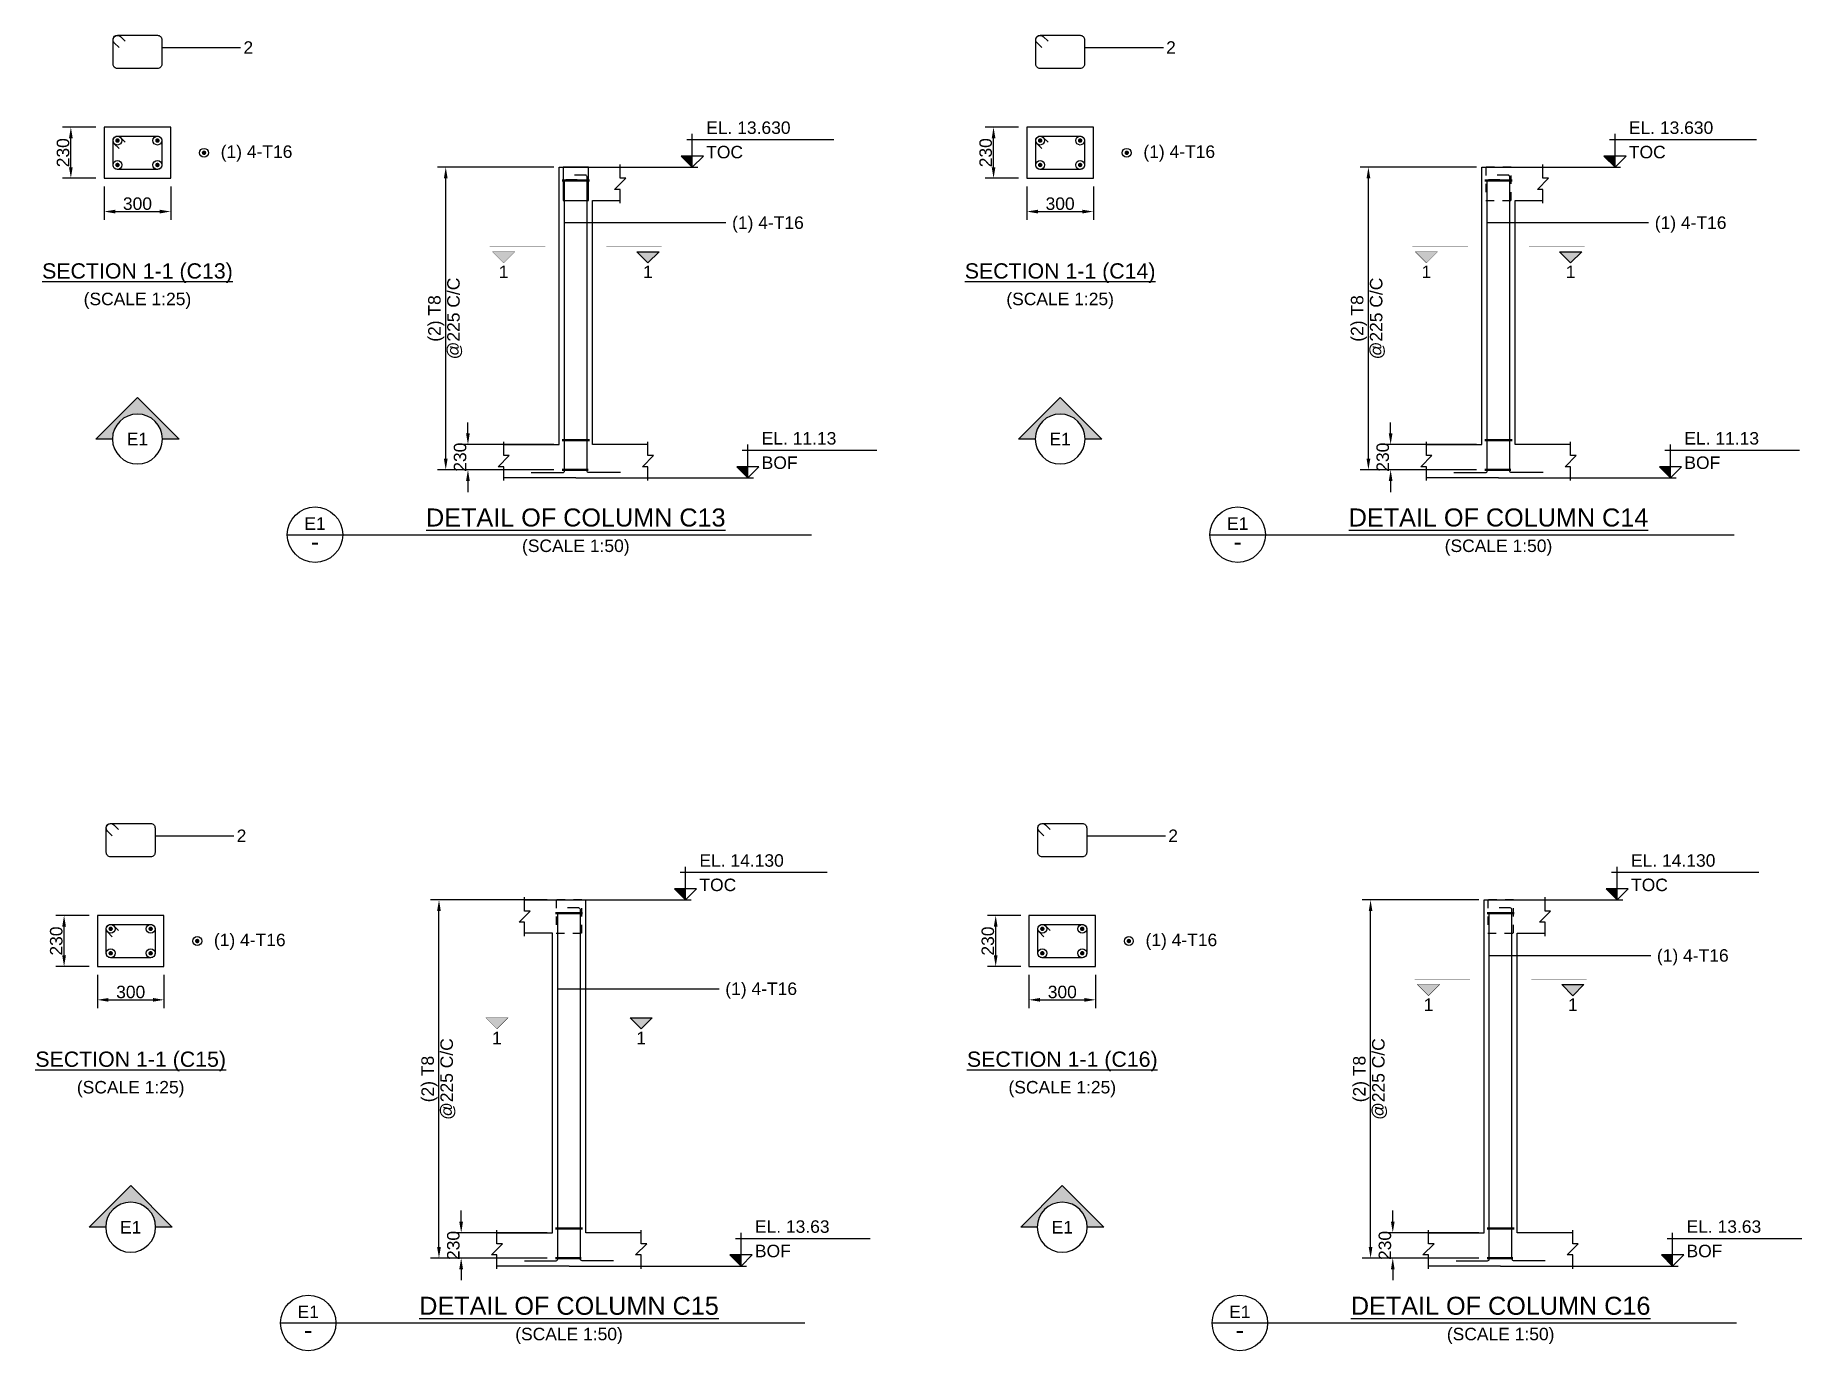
# Model space of a CAD drawing. Header units: inches. Extents: x -816171 to 9366335, y -450961 to 689132.
# Drawn here: x -250708 to -218875, y 100088 to 123801 of the extents above; entities that cross this region are included whole.
import ezdxf
from ezdxf.enums import TextEntityAlignment as Align

# ---------------------------------------------------------------- set-up
doc = ezdxf.new("R2010")
doc.units = ezdxf.units.IN
doc.header["$MEASUREMENT"] = 0
doc.linetypes.add('SCHidden', pattern=[1000, 500, -500])
for name, color, linetype in [('colSectionMarkLayer', 5, 'Continuous'), ('Concrete Line', 2, 'Continuous'), ('Dim', 31, 'Continuous'), ('Hatch', 25, 'Continuous'), ('Labels', 4, 'Continuous'), ('Link', 225, 'Continuous'), ('Reinforcement', 130, 'Continuous'), ('Text', 31, 'Continuous'), ('Text_Scale', 31, 'Continuous')]:
    doc.layers.add(name, color=color, linetype=linetype)
doc.styles.add('SC-BBS1', font='SansSerif')
doc.styles.add('SC-COL2', font='SansSerif')
doc.styles.get("Standard").update_dxf_attribs({"font": 'txt.shx'})
doc.dimstyles.new('ColumnSch', dxfattribs={"dimtxt": 225, "dimasz": 200, "dimexe": 150, "dimexo": 150, "dimgap": 25, "dimtad": 1, "dimtoh": 1, "dimdec": 4, "dimzin": 0, "dimdsep": 46, "dimtxsty": 'SC-COL2', "dimcen": 0.09, "dimclrd": 8, "dimclre": 8, "dimclrt": 31, "dimadec": 0, "dimazin": 0, "dimtfac": 1, "dimtdec": 0, "dimtix": 1, "dimtofl": 0, "dimtmove": 0, "dimatfit": 3, "dimfxl": 1, "dimtolj": 1, "dimtzin": 0, "dimarcsym": 0})
doc.dimstyles.get("Standard").update_dxf_attribs({"dimtxt": 0.18, "dimasz": 0.18, "dimexe": 0.18, "dimexo": 0.0625, "dimgap": 0.09, "dimtad": 0, "dimtih": 1, "dimtoh": 1, "dimdec": 4, "dimzin": 0, "dimdsep": 46, "dimtxsty": 'Standard', "dimcen": 0.09, "dimadec": 0, "dimazin": 0, "dimtfac": 1, "dimtdec": 4, "dimtofl": 0, "dimtmove": 0, "dimatfit": 3, "dimfxl": 1, "dimtolj": 1, "dimtzin": 0, "dimarcsym": 0})

msp = doc.modelspace()

# ---------------------------------------------------------------- texts
at = {"layer": 'colSectionMarkLayer', "style": 'SC-BBS1'}
for p in [(-242267.25633, 119648.55004), (-239667.25633, 119648.55004), (-225638.6692, 119648.55004), (-223038.6692, 119648.55004), (-225599.92089, 106438.12817), (-222999.92089, 106438.12817), (-242389.37947, 105838.12817), (-239789.37947, 105838.12817)]:
    msp.add_text('1', height=225, dxfattribs=at).set_placement(p, align=Align.TOP_CENTER)
at = {"layer": 'Labels', "style": 'SC-BBS1'}
for s, height, p in [('%%uSECTION 1-1 (C13)', 275, (-248867.25633, 119333.55004)), ('%%uSECTION 1-1 (C14)', 275, (-232238.6692, 119333.55004)), ('%%uDETAIL OF COLUMN C13', 325, (-240967.25633, 114848.55004)), ('%%uDETAIL OF COLUMN C14', 325, (-224338.6692, 114848.55004)), ('E1', 225, (-245667.25633, 114818.55004)), ('E1', 225, (-229038.6692, 114818.55004)), ('%%uSECTION 1-1 (C15)', 275, (-248989.37947, 105123.12817)), ('%%uSECTION 1-1 (C16)', 275, (-232199.92089, 105123.12817)), ('%%uDETAIL OF COLUMN C15', 325, (-241089.37947, 100638.12817)), ('%%uDETAIL OF COLUMN C16', 325, (-224299.92089, 100638.12817)), ('E1', 225, (-245789.37947, 100608.12817)), ('E1', 225, (-228999.92089, 100608.12817))]:
    msp.add_text(s, height=height, dxfattribs=at).set_placement(p, align=Align.BOTTOM_CENTER)
for s, height, p in [('E1', 225, (-248867.25633, 116523.55004)), ('E1', 225, (-232238.6692, 116523.55004)), ('-', 325, (-245667.25633, 114673.55004)), ('-', 325, (-229038.6692, 114673.55004)), ('E1', 225, (-248989.37947, 102313.12817)), ('E1', 225, (-232199.92089, 102313.12817)), ('-', 325, (-245789.37947, 100463.12817)), ('-', 325, (-228999.92089, 100463.12817))]:
    msp.add_text(s, height=height, dxfattribs=at).set_placement(p, align=Align.MIDDLE_CENTER)
at = {"layer": 'Text', "style": 'SC-BBS1'}
for s, p in [('2', (-246957.25633, 123580.99173)), ('2', (-230328.6692, 123580.99173)), ('(1) 4-T16', (-247367.25633, 121703.55004)), ('(1) 4-T16', (-230738.6692, 121703.55004)), ('2', (-247079.37947, 109370.56985)), ('2', (-230289.92089, 109370.56985)), ('(1) 4-T16', (-247489.37947, 107493.12817)), ('(1) 4-T16', (-230699.92089, 107493.12817))]:
    msp.add_text(s, height=225, dxfattribs=at).set_placement(p, align=Align.MIDDLE_LEFT)
for s, p in [('EL. 13.630', (-238617.25633, 122023.55004)), ('EL. 13.630', (-221988.6692, 122023.55004)), ('TOC', (-238617.25633, 121583.55004)), ('TOC', (-221988.6692, 121583.55004)), ('EL. 11.13', (-237617.25633, 116423.55004)), ('EL. 11.13', (-220988.6692, 116423.55004)), ('BOF', (-237617.25633, 115983.55004)), ('BOF', (-220988.6692, 115983.55004)), ('EL. 14.130', (-238739.37947, 108813.12817)), ('EL. 14.130', (-221949.92089, 108813.12817)), ('TOC', (-238739.37947, 108373.12817)), ('TOC', (-221949.92089, 108373.12817)), ('EL. 13.63', (-237739.37947, 102213.12817)), ('EL. 13.63', (-220949.92089, 102213.12817)), ('BOF', (-237739.37947, 101773.12817)), ('BOF', (-220949.92089, 101773.12817))]:
    msp.add_text(s, height=225, dxfattribs=at).set_placement(p)
for p in [(-248867.25633, 118868.55004), (-232238.6692, 118868.55004), (-248989.37947, 104658.12817), (-232199.92089, 104658.12817)]:
    msp.add_text('(SCALE 1:25)', height=225, dxfattribs=at).set_placement(p, align=Align.BOTTOM_CENTER)
at = {"layer": 'Text', "char_height": 225, "attachment_point": 1, "style": 'SC-BBS1'}
for insert in [(-238150.75633, 120536.05004), (-221522.1692, 120536.05004), (-221483.42089, 107325.62817), (-238272.87947, 106725.62817)]:
    msp.add_mtext('(1) 4-T16', dxfattribs=dict(at, insert=insert))
at = {"layer": 'Text_Scale', "style": 'SC-BBS1'}
for p in [(-240967.25633, 114418.55004), (-224338.6692, 114418.55004), (-241089.37947, 100208.12817), (-224299.92089, 100208.12817)]:
    msp.add_text('(SCALE 1:50)', height=225, dxfattribs=at).set_placement(p, align=Align.BOTTOM_CENTER)

# ---------------------------------------------------------------- blocks, each defined once
blk = doc.blocks.new('*D434')
at = {"layer": 'DEFPOINTS', "color": 0, "transparency": 16777216}
for p in [(-243433, 108213), (-241333, 108213), (-241333, 101757)]:
    blk.add_point(p, dxfattribs=at)
at = {"layer": 'Dim', "color": 8, "lineweight": -2, "transparency": 16777216}
for p, q in [((-241483, 108213), (-243583, 108213)), ((-243433, 101957), (-243433, 108013)), ((-241483, 101757), (-243583, 101757))]:
    blk.add_line(p, q, dxfattribs=at)
at = {"layer": 'Dim', "color": 8, "transparency": 16777216}
for points in [[(-243467, 108013), (-243400, 108013), (-243433, 108213)], [(-243467, 101957), (-243400, 101957), (-243433, 101757)]]:
    blk.add_solid(points, dxfattribs=at)
at = {"layer": 'Dim', "color": 31, "lineweight": 50, "transparency": 16777216, "char_height": 225, "attachment_point": 5, "rotation": 90, "style": 'SC-COL2'}
for s, insert in [('\\A1;@225 C/C', (-243272, 104985)), ('\\A1;(2) T8', (-243604, 104985))]:
    blk.add_mtext(s, dxfattribs=dict(at, insert=insert))
blk = doc.blocks.new('*D435')
at = {"layer": 'DEFPOINTS', "color": 0, "transparency": 16777216}
for p in [(-243033, 102213), (-241333, 102213), (-241333, 101757)]:
    blk.add_point(p, dxfattribs=at)
at = {"layer": 'Dim', "color": 8, "lineweight": -2, "transparency": 16777216}
for p, q in [((-243033, 102413), (-243033, 102613)), ((-241483, 102213), (-243183, 102213)), ((-241483, 101757), (-243183, 101757)), ((-243033, 101557), (-243033, 101357))]:
    blk.add_line(p, q, dxfattribs=at)
at = {"layer": 'Dim', "color": 8, "transparency": 16777216}
for points in [[(-243067, 102413), (-243000, 102413), (-243033, 102213)], [(-243067, 101557), (-243000, 101557), (-243033, 101757)]]:
    blk.add_solid(points, dxfattribs=at)
at = {"layer": 'Dim', "color": 31, "lineweight": 50, "transparency": 16777216, "insert": (-243174, 101985), "char_height": 225, "attachment_point": 5, "rotation": 90, "style": 'SC-COL2'}
blk.add_mtext('\\A1;230', dxfattribs=at)
blk = doc.blocks.new('*D436')
at = {"layer": 'DEFPOINTS', "color": 0, "transparency": 16777216}
for p in [(-249589, 107013), (-248389, 107013), (-248389, 106413)]:
    blk.add_point(p, dxfattribs=at)
at = {"layer": 'Dim', "color": 8, "lineweight": -2, "transparency": 16777216}
for p, q in [((-249589, 106863), (-249589, 106263)), ((-248389, 106863), (-248389, 106263)), ((-249389, 106413), (-248589, 106413))]:
    blk.add_line(p, q, dxfattribs=at)
at = {"layer": 'Dim', "color": 8, "transparency": 16777216}
for points in [[(-249389, 106446), (-249389, 106380), (-249589, 106413)], [(-248589, 106446), (-248589, 106380), (-248389, 106413)]]:
    blk.add_solid(points, dxfattribs=at)
at = {"layer": 'Dim', "color": 31, "transparency": 16777216, "insert": (-248989, 106554), "char_height": 225, "attachment_point": 5, "style": 'SC-COL2'}
blk.add_mtext('\\A1;300', dxfattribs=at)
blk = doc.blocks.new('*D437')
at = {"layer": 'DEFPOINTS', "color": 0, "transparency": 16777216}
for p in [(-250189, 107933), (-249589, 107933), (-249589, 107013)]:
    blk.add_point(p, dxfattribs=at)
at = {"layer": 'Dim', "color": 8, "lineweight": -2, "transparency": 16777216}
for p, q in [((-249739, 107933), (-250339, 107933)), ((-250189, 107213), (-250189, 107733)), ((-249739, 107013), (-250339, 107013))]:
    blk.add_line(p, q, dxfattribs=at)
at = {"layer": 'Dim', "color": 8, "transparency": 16777216}
for points in [[(-250223, 107733), (-250156, 107733), (-250189, 107933)], [(-250223, 107213), (-250156, 107213), (-250189, 107013)]]:
    blk.add_solid(points, dxfattribs=at)
at = {"layer": 'Dim', "color": 31, "transparency": 16777216, "insert": (-250330, 107473), "char_height": 225, "attachment_point": 5, "rotation": 90, "style": 'SC-COL2'}
blk.add_mtext('\\A1;230', dxfattribs=at)
blk = doc.blocks.new('*D438')
at = {"layer": 'DEFPOINTS', "color": 0, "transparency": 16777216}
for p in [(-226644, 108213), (-224544, 108213), (-224544, 101757)]:
    blk.add_point(p, dxfattribs=at)
at = {"layer": 'Dim', "color": 8, "lineweight": -2, "transparency": 16777216}
for p, q in [((-224694, 108213), (-226794, 108213)), ((-226644, 101957), (-226644, 108013)), ((-224694, 101757), (-226794, 101757))]:
    blk.add_line(p, q, dxfattribs=at)
at = {"layer": 'Dim', "color": 8, "transparency": 16777216}
for points in [[(-226677, 108013), (-226611, 108013), (-226644, 108213)], [(-226677, 101957), (-226611, 101957), (-226644, 101757)]]:
    blk.add_solid(points, dxfattribs=at)
at = {"layer": 'Dim', "color": 31, "lineweight": 50, "transparency": 16777216, "char_height": 225, "attachment_point": 5, "rotation": 90, "style": 'SC-COL2'}
for s, insert in [('\\A1;@225 C/C', (-226482, 104985)), ('\\A1;(2) T8', (-226814, 104985))]:
    blk.add_mtext(s, dxfattribs=dict(at, insert=insert))
blk = doc.blocks.new('*D439')
at = {"layer": 'DEFPOINTS', "color": 0, "transparency": 16777216}
for p in [(-226244, 102213), (-224544, 102213), (-224544, 101757)]:
    blk.add_point(p, dxfattribs=at)
at = {"layer": 'Dim', "color": 8, "lineweight": -2, "transparency": 16777216}
for p, q in [((-226244, 102413), (-226244, 102613)), ((-224694, 102213), (-226394, 102213)), ((-224694, 101757), (-226394, 101757)), ((-226244, 101557), (-226244, 101357))]:
    blk.add_line(p, q, dxfattribs=at)
at = {"layer": 'Dim', "color": 8, "transparency": 16777216}
for points in [[(-226277, 102413), (-226211, 102413), (-226244, 102213)], [(-226277, 101557), (-226211, 101557), (-226244, 101757)]]:
    blk.add_solid(points, dxfattribs=at)
at = {"layer": 'Dim', "color": 31, "lineweight": 50, "transparency": 16777216, "insert": (-226385, 101985), "char_height": 225, "attachment_point": 5, "rotation": 90, "style": 'SC-COL2'}
blk.add_mtext('\\A1;230', dxfattribs=at)
blk = doc.blocks.new('*D440')
at = {"layer": 'DEFPOINTS', "color": 0, "transparency": 16777216}
for p in [(-232800, 107013), (-231600, 107013), (-231600, 106413)]:
    blk.add_point(p, dxfattribs=at)
at = {"layer": 'Dim', "color": 8, "lineweight": -2, "transparency": 16777216}
for p, q in [((-232800, 106863), (-232800, 106263)), ((-231600, 106863), (-231600, 106263)), ((-232600, 106413), (-231800, 106413))]:
    blk.add_line(p, q, dxfattribs=at)
at = {"layer": 'Dim', "color": 8, "transparency": 16777216}
for points in [[(-232600, 106446), (-232600, 106380), (-232800, 106413)], [(-231800, 106446), (-231800, 106380), (-231600, 106413)]]:
    blk.add_solid(points, dxfattribs=at)
at = {"layer": 'Dim', "color": 31, "transparency": 16777216, "insert": (-232200, 106554), "char_height": 225, "attachment_point": 5, "style": 'SC-COL2'}
blk.add_mtext('\\A1;300', dxfattribs=at)
blk = doc.blocks.new('*D441')
at = {"layer": 'DEFPOINTS', "color": 0, "transparency": 16777216}
for p in [(-233400, 107933), (-232800, 107933), (-232800, 107013)]:
    blk.add_point(p, dxfattribs=at)
at = {"layer": 'Dim', "color": 8, "lineweight": -2, "transparency": 16777216}
for p, q in [((-232950, 107933), (-233550, 107933)), ((-233400, 107213), (-233400, 107733)), ((-232950, 107013), (-233550, 107013))]:
    blk.add_line(p, q, dxfattribs=at)
at = {"layer": 'Dim', "color": 8, "transparency": 16777216}
for points in [[(-233433, 107733), (-233367, 107733), (-233400, 107933)], [(-233433, 107213), (-233367, 107213), (-233400, 107013)]]:
    blk.add_solid(points, dxfattribs=at)
at = {"layer": 'Dim', "color": 31, "transparency": 16777216, "insert": (-233541, 107473), "char_height": 225, "attachment_point": 5, "rotation": 90, "style": 'SC-COL2'}
blk.add_mtext('\\A1;230', dxfattribs=at)
blk = doc.blocks.new('*D426')
at = {"layer": 'DEFPOINTS', "color": 0, "transparency": 16777216}
for p in [(-243311, 121424), (-241211, 121424), (-241211, 115968)]:
    blk.add_point(p, dxfattribs=at)
at = {"layer": 'Dim', "color": 8, "lineweight": -2, "transparency": 16777216}
for p, q in [((-241361, 121424), (-243461, 121424)), ((-243311, 116168), (-243311, 121224)), ((-241361, 115968), (-243461, 115968))]:
    blk.add_line(p, q, dxfattribs=at)
at = {"layer": 'Dim', "color": 8, "transparency": 16777216}
for points in [[(-243345, 121224), (-243278, 121224), (-243311, 121424)], [(-243345, 116168), (-243278, 116168), (-243311, 115968)]]:
    blk.add_solid(points, dxfattribs=at)
at = {"layer": 'Dim', "color": 31, "lineweight": 50, "transparency": 16777216, "char_height": 225, "attachment_point": 5, "rotation": 90, "style": 'SC-COL2'}
for s, insert in [('\\A1;@225 C/C', (-243150, 118696)), ('\\A1;(2) T8', (-243482, 118696))]:
    blk.add_mtext(s, dxfattribs=dict(at, insert=insert))
blk = doc.blocks.new('*D427')
at = {"layer": 'DEFPOINTS', "color": 0, "transparency": 16777216}
for p in [(-242911, 116424), (-241211, 116424), (-241211, 115968)]:
    blk.add_point(p, dxfattribs=at)
at = {"layer": 'Dim', "color": 8, "lineweight": -2, "transparency": 16777216}
for p, q in [((-242911, 116624), (-242911, 116824)), ((-241361, 116424), (-243061, 116424)), ((-241361, 115968), (-243061, 115968)), ((-242911, 115768), (-242911, 115568))]:
    blk.add_line(p, q, dxfattribs=at)
at = {"layer": 'Dim', "color": 8, "transparency": 16777216}
for points in [[(-242945, 116624), (-242878, 116624), (-242911, 116424)], [(-242945, 115768), (-242878, 115768), (-242911, 115968)]]:
    blk.add_solid(points, dxfattribs=at)
at = {"layer": 'Dim', "color": 31, "lineweight": 50, "transparency": 16777216, "insert": (-243052, 116196), "char_height": 225, "attachment_point": 5, "rotation": 90, "style": 'SC-COL2'}
blk.add_mtext('\\A1;230', dxfattribs=at)
blk = doc.blocks.new('*D428')
at = {"layer": 'DEFPOINTS', "color": 0, "transparency": 16777216}
for p in [(-249467, 121224), (-248267, 121224), (-248267, 120624)]:
    blk.add_point(p, dxfattribs=at)
at = {"layer": 'Dim', "color": 8, "lineweight": -2, "transparency": 16777216}
for p, q in [((-249467, 121074), (-249467, 120474)), ((-248267, 121074), (-248267, 120474)), ((-249267, 120624), (-248467, 120624))]:
    blk.add_line(p, q, dxfattribs=at)
at = {"layer": 'Dim', "color": 8, "transparency": 16777216}
for points in [[(-249267, 120657), (-249267, 120590), (-249467, 120624)], [(-248467, 120657), (-248467, 120590), (-248267, 120624)]]:
    blk.add_solid(points, dxfattribs=at)
at = {"layer": 'Dim', "color": 31, "transparency": 16777216, "insert": (-248867, 120765), "char_height": 225, "attachment_point": 5, "style": 'SC-COL2'}
blk.add_mtext('\\A1;300', dxfattribs=at)
blk = doc.blocks.new('*D429')
at = {"layer": 'DEFPOINTS', "color": 0, "transparency": 16777216}
for p in [(-250067, 122144), (-249467, 122144), (-249467, 121224)]:
    blk.add_point(p, dxfattribs=at)
at = {"layer": 'Dim', "color": 8, "lineweight": -2, "transparency": 16777216}
for p, q in [((-249617, 122144), (-250217, 122144)), ((-250067, 121424), (-250067, 121944)), ((-249617, 121224), (-250217, 121224))]:
    blk.add_line(p, q, dxfattribs=at)
at = {"layer": 'Dim', "color": 8, "transparency": 16777216}
for points in [[(-250101, 121944), (-250034, 121944), (-250067, 122144)], [(-250101, 121424), (-250034, 121424), (-250067, 121224)]]:
    blk.add_solid(points, dxfattribs=at)
at = {"layer": 'Dim', "color": 31, "transparency": 16777216, "insert": (-250208, 121684), "char_height": 225, "attachment_point": 5, "rotation": 90, "style": 'SC-COL2'}
blk.add_mtext('\\A1;230', dxfattribs=at)
blk = doc.blocks.new('*D430')
at = {"layer": 'DEFPOINTS', "color": 0, "transparency": 16777216}
for p in [(-226683, 121424), (-224583, 121424), (-224583, 115968)]:
    blk.add_point(p, dxfattribs=at)
at = {"layer": 'Dim', "color": 8, "lineweight": -2, "transparency": 16777216}
for p, q in [((-224733, 121424), (-226833, 121424)), ((-226683, 116168), (-226683, 121224)), ((-224733, 115968), (-226833, 115968))]:
    blk.add_line(p, q, dxfattribs=at)
at = {"layer": 'Dim', "color": 8, "transparency": 16777216}
for points in [[(-226716, 121224), (-226649, 121224), (-226683, 121424)], [(-226716, 116168), (-226649, 116168), (-226683, 115968)]]:
    blk.add_solid(points, dxfattribs=at)
at = {"layer": 'Dim', "color": 31, "lineweight": 50, "transparency": 16777216, "char_height": 225, "attachment_point": 5, "rotation": 90, "style": 'SC-COL2'}
for s, insert in [('\\A1;@225 C/C', (-226521, 118696)), ('\\A1;(2) T8', (-226853, 118696))]:
    blk.add_mtext(s, dxfattribs=dict(at, insert=insert))
blk = doc.blocks.new('*D431')
at = {"layer": 'DEFPOINTS', "color": 0, "transparency": 16777216}
for p in [(-226283, 116424), (-224583, 116424), (-224583, 115968)]:
    blk.add_point(p, dxfattribs=at)
at = {"layer": 'Dim', "color": 8, "lineweight": -2, "transparency": 16777216}
for p, q in [((-226283, 116624), (-226283, 116824)), ((-224733, 116424), (-226433, 116424)), ((-224733, 115968), (-226433, 115968)), ((-226283, 115768), (-226283, 115568))]:
    blk.add_line(p, q, dxfattribs=at)
at = {"layer": 'Dim', "color": 8, "transparency": 16777216}
for points in [[(-226316, 116624), (-226249, 116624), (-226283, 116424)], [(-226316, 115768), (-226249, 115768), (-226283, 115968)]]:
    blk.add_solid(points, dxfattribs=at)
at = {"layer": 'Dim', "color": 31, "lineweight": 50, "transparency": 16777216, "insert": (-226424, 116196), "char_height": 225, "attachment_point": 5, "rotation": 90, "style": 'SC-COL2'}
blk.add_mtext('\\A1;230', dxfattribs=at)
blk = doc.blocks.new('*D432')
at = {"layer": 'DEFPOINTS', "color": 0, "transparency": 16777216}
for p in [(-232839, 121224), (-231639, 121224), (-231639, 120624)]:
    blk.add_point(p, dxfattribs=at)
at = {"layer": 'Dim', "color": 8, "lineweight": -2, "transparency": 16777216}
for p, q in [((-232839, 121074), (-232839, 120474)), ((-231639, 121074), (-231639, 120474)), ((-232639, 120624), (-231839, 120624))]:
    blk.add_line(p, q, dxfattribs=at)
at = {"layer": 'Dim', "color": 8, "transparency": 16777216}
for points in [[(-232639, 120657), (-232639, 120590), (-232839, 120624)], [(-231839, 120657), (-231839, 120590), (-231639, 120624)]]:
    blk.add_solid(points, dxfattribs=at)
at = {"layer": 'Dim', "color": 31, "transparency": 16777216, "insert": (-232239, 120765), "char_height": 225, "attachment_point": 5, "style": 'SC-COL2'}
blk.add_mtext('\\A1;300', dxfattribs=at)
blk = doc.blocks.new('*D433')
at = {"layer": 'DEFPOINTS', "color": 0, "transparency": 16777216}
for p in [(-233439, 122144), (-232839, 122144), (-232839, 121224)]:
    blk.add_point(p, dxfattribs=at)
at = {"layer": 'Dim', "color": 8, "lineweight": -2, "transparency": 16777216}
for p, q in [((-232989, 122144), (-233589, 122144)), ((-233439, 121424), (-233439, 121944)), ((-232989, 121224), (-233589, 121224))]:
    blk.add_line(p, q, dxfattribs=at)
at = {"layer": 'Dim', "color": 8, "transparency": 16777216}
for points in [[(-233472, 121944), (-233405, 121944), (-233439, 122144)], [(-233472, 121424), (-233405, 121424), (-233439, 121224)]]:
    blk.add_solid(points, dxfattribs=at)
at = {"layer": 'Dim', "color": 31, "transparency": 16777216, "insert": (-233580, 121684), "char_height": 225, "attachment_point": 5, "rotation": 90, "style": 'SC-COL2'}
blk.add_mtext('\\A1;230', dxfattribs=at)

# ---------------------------------------------------------------- dimensions: what is measured, and where the dimension line sits
at = {"layer": 'Dim'}
for p1, p2, distance, text, picture, middle in [((-249467.25633, 121223.55004), (-249467.25633, 122143.55004), 600, '230', '*D429', (-250208.30571, 121683.55004)), ((-232838.6692, 121223.55004), (-232838.6692, 122143.55004), 600, '230', '*D433', (-233579.71858, 121683.55004)), ((-249467.25633, 121223.55004), (-248267.25633, 121223.55004), -600, '300', '*D428', (-248867.25633, 120764.59943)), ((-232838.6692, 121223.55004), (-231638.6692, 121223.55004), -600, '300', '*D432', (-232238.6692, 120764.59943)), ((-249589.37947, 107013.12817), (-249589.37947, 107933.12817), 600, '230', '*D437', (-250330.42885, 107473.12817)), ((-232799.92089, 107013.12817), (-232799.92089, 107933.12817), 600, '230', '*D441', (-233540.97027, 107473.12817)), ((-249589.37947, 107013.12817), (-248389.37947, 107013.12817), -600, '300', '*D436', (-248989.37947, 106554.17755)), ((-232799.92089, 107013.12817), (-231599.92089, 107013.12817), -600, '300', '*D440', (-232199.92089, 106554.17755))]:
    dim = msp.add_aligned_dim(p1=p1, p2=p2, distance=distance, text=text, dimstyle='ColumnSch', override={"dimtofl": 1}, dxfattribs=at)
    dim.commit()
    dim.dimension.update_dxf_attribs({"geometry": picture, "text_midpoint": middle})
at = {"layer": 'Dim', "lineweight": 50}
for p1, p2, distance, text, picture, middle in [((-241211.25633, 115967.55004), (-241211.25633, 121423.55004), 2100, '(2) T8\\X@225 C/C', '*D426', (-243311.25633, 118695.55004)), ((-224582.6692, 115967.55004), (-224582.6692, 121423.55004), 2100, '(2) T8\\X@225 C/C', '*D430', (-226682.6692, 118695.55004)), ((-241211.25633, 115967.55004), (-241211.25633, 116423.55004), 1700, '230', '*D427', (-243052.30571, 116195.55004)), ((-224582.6692, 115967.55004), (-224582.6692, 116423.55004), 1700, '230', '*D431', (-226423.71858, 116195.55004)), ((-241333.37947, 101757.12817), (-241333.37947, 108213.12817), 2100, '(2) T8\\X@225 C/C', '*D434', (-243433.37947, 104985.12817)), ((-224543.92089, 101757.12817), (-224543.92089, 108213.12817), 2100, '(2) T8\\X@225 C/C', '*D438', (-226643.92089, 104985.12817)), ((-241333.37947, 101757.12817), (-241333.37947, 102213.12817), 1700, '230', '*D435', (-243174.42885, 101985.12817)), ((-224543.92089, 101757.12817), (-224543.92089, 102213.12817), 1700, '230', '*D439', (-226384.97027, 101985.12817))]:
    dim = msp.add_aligned_dim(p1=p1, p2=p2, distance=distance, text=text, dimstyle='ColumnSch', dxfattribs=at)
    dim.commit()
    dim.dimension.update_dxf_attribs({"geometry": picture, "text_midpoint": middle})

# ---------------------------------------------------------------- hatches: boundary and pattern name
at = {"layer": 'Hatch'}
for points in [[(-238867.25633, 121423.55004), (-238867.25633, 121623.55004), (-239067.25633, 121623.55004)], [(-222238.6692, 121423.55004), (-222238.6692, 121623.55004), (-222438.6692, 121623.55004)], [(-242467.25633, 119898.55004), (-242267.25633, 119698.55004), (-242067.25633, 119898.55004), (-242467.25633, 119898.55004)], [(-239467.25633, 119898.55004), (-239667.25633, 119698.55004), (-239867.25633, 119898.55004), (-239467.25633, 119898.55004)], [(-225838.6692, 119898.55004), (-225638.6692, 119698.55004), (-225438.6692, 119898.55004), (-225838.6692, 119898.55004)], [(-222838.6692, 119898.55004), (-223038.6692, 119698.55004), (-223238.6692, 119898.55004), (-222838.6692, 119898.55004)], [(-237867.25633, 115823.55004), (-237867.25633, 116023.55004), (-238067.25633, 116023.55004)], [(-221238.6692, 115823.55004), (-221238.6692, 116023.55004), (-221438.6692, 116023.55004)], [(-238989.37947, 108213.12817), (-238989.37947, 108413.12817), (-239189.37947, 108413.12817)], [(-222199.92089, 108213.12817), (-222199.92089, 108413.12817), (-222399.92089, 108413.12817)], [(-225799.92089, 106688.12817), (-225599.92089, 106488.12817), (-225399.92089, 106688.12817), (-225799.92089, 106688.12817)], [(-222799.92089, 106688.12817), (-222999.92089, 106488.12817), (-223199.92089, 106688.12817), (-222799.92089, 106688.12817)], [(-242589.37947, 106088.12817), (-242389.37947, 105888.12817), (-242189.37947, 106088.12817), (-242589.37947, 106088.12817)], [(-239589.37947, 106088.12817), (-239789.37947, 105888.12817), (-239989.37947, 106088.12817), (-239589.37947, 106088.12817)], [(-237989.37947, 101613.12817), (-237989.37947, 101813.12817), (-238189.37947, 101813.12817)], [(-221199.92089, 101613.12817), (-221199.92089, 101813.12817), (-221399.92089, 101813.12817)]]:
    msp.add_hatch(color=256, dxfattribs=at).paths.add_polyline_path(points, flags=0)
h = msp.add_hatch(color=256, dxfattribs=at)
edge = h.paths.add_edge_path(flags=16)
edge.add_line((-249317.25633, 116523.55004), (-249617.25633, 116523.55004))
edge.add_line((-249617.25633, 116523.55004), (-248867.25633, 117273.55004))
edge.add_line((-248867.25633, 117273.55004), (-248117.25633, 116523.55004))
edge.add_line((-248117.25633, 116523.55004), (-248417.25633, 116523.55004))
edge.add_arc((-248867.25633, 116523.55004), 450, 0, 180)
h = msp.add_hatch(color=256, dxfattribs=at)
edge = h.paths.add_edge_path(flags=16)
edge.add_line((-232688.6692, 116523.55004), (-232988.6692, 116523.55004))
edge.add_line((-232988.6692, 116523.55004), (-232238.6692, 117273.55004))
edge.add_line((-232238.6692, 117273.55004), (-231488.6692, 116523.55004))
edge.add_line((-231488.6692, 116523.55004), (-231788.6692, 116523.55004))
edge.add_arc((-232238.6692, 116523.55004), 450, 0, 180)
h = msp.add_hatch(color=256, dxfattribs=at)
edge = h.paths.add_edge_path(flags=16)
edge.add_line((-249439.37947, 102313.12817), (-249739.37947, 102313.12817))
edge.add_line((-249739.37947, 102313.12817), (-248989.37947, 103063.12817))
edge.add_line((-248989.37947, 103063.12817), (-248239.37947, 102313.12817))
edge.add_line((-248239.37947, 102313.12817), (-248539.37947, 102313.12817))
edge.add_arc((-248989.37947, 102313.12817), 450, 0, 180)
h = msp.add_hatch(color=256, dxfattribs=at)
edge = h.paths.add_edge_path(flags=16)
edge.add_line((-232649.92089, 102313.12817), (-232949.92089, 102313.12817))
edge.add_line((-232949.92089, 102313.12817), (-232199.92089, 103063.12817))
edge.add_line((-232199.92089, 103063.12817), (-231449.92089, 102313.12817))
edge.add_line((-231449.92089, 102313.12817), (-231749.92089, 102313.12817))
edge.add_arc((-232199.92089, 102313.12817), 450, 0, 180)

# ---------------------------------------------------------------- linework, layer by layer
at = {"lineweight": 50}
for p, q in [((-241211.25633, 121183.55004), (-240723.25633, 121183.55004)), ((-224582.6692, 121183.55004), (-224094.6692, 121183.55004)), ((-241211.25633, 116503.55004), (-240723.25633, 116503.55004)), ((-224582.6692, 116503.55004), (-224094.6692, 116503.55004)), ((-241211.25633, 115967.55004), (-240747.25633, 115967.55004)), ((-224582.6692, 115967.55004), (-224118.6692, 115967.55004)), ((-241333.37947, 107973.12817), (-240845.37947, 107973.12817)), ((-224543.92089, 107973.12817), (-224055.92089, 107973.12817)), ((-241333.37947, 102293.12817), (-240845.37947, 102293.12817)), ((-224543.92089, 102293.12817), (-224055.92089, 102293.12817)), ((-241333.37947, 101757.12817), (-240869.37947, 101757.12817)), ((-224543.92089, 101757.12817), (-224079.92089, 101757.12817))]:
    msp.add_line(p, q, dxfattribs=at)
at = {"layer": 'colSectionMarkLayer'}
for p, q in [((-238967.25633, 121923.55004), (-236317.25633, 121923.55004)), ((-238867.25633, 121423.55004), (-238867.25633, 122023.55004)), ((-222338.6692, 121923.55004), (-219688.6692, 121923.55004)), ((-222238.6692, 121423.55004), (-222238.6692, 122023.55004)), ((-240667.25633, 121423.55004), (-238767.25633, 121423.55004)), ((-224038.6692, 121423.55004), (-222138.6692, 121423.55004)), ((-237967.25633, 116323.55004), (-235542.25633, 116323.55004)), ((-237867.25633, 115823.55004), (-237867.25633, 116423.55004)), ((-221338.6692, 116323.55004), (-218913.6692, 116323.55004)), ((-221238.6692, 115823.55004), (-221238.6692, 116423.55004)), ((-239667.25633, 115823.55004), (-237767.25633, 115823.55004)), ((-223038.6692, 115823.55004), (-221138.6692, 115823.55004)), ((-246167.25633, 114798.55004), (-236717.25633, 114798.55004)), ((-229538.6692, 114798.55004), (-220088.6692, 114798.55004)), ((-239089.37947, 108713.12817), (-236439.37947, 108713.12817)), ((-238989.37947, 108213.12817), (-238989.37947, 108813.12817)), ((-222299.92089, 108713.12817), (-219649.92089, 108713.12817)), ((-222199.92089, 108213.12817), (-222199.92089, 108813.12817)), ((-240789.37947, 108213.12817), (-238889.37947, 108213.12817)), ((-223999.92089, 108213.12817), (-222099.92089, 108213.12817)), ((-237989.37947, 101613.12817), (-237989.37947, 102213.12817)), ((-221199.92089, 101613.12817), (-221199.92089, 102213.12817)), ((-238089.37947, 102113.12817), (-235664.37947, 102113.12817)), ((-221299.92089, 102113.12817), (-218874.92089, 102113.12817)), ((-239789.37947, 101613.12817), (-237889.37947, 101613.12817)), ((-222999.92089, 101613.12817), (-221099.92089, 101613.12817)), ((-246289.37947, 100588.12817), (-236839.37947, 100588.12817)), ((-229499.92089, 100588.12817), (-220049.92089, 100588.12817))]:
    msp.add_line(p, q, dxfattribs=at)
for points in [[(-238867.25633, 121423.55004), (-238667.25633, 121623.55004), (-239067.25633, 121623.55004)], [(-222238.6692, 121423.55004), (-222038.6692, 121623.55004), (-222438.6692, 121623.55004)], [(-237867.25633, 115823.55004), (-237667.25633, 116023.55004), (-238067.25633, 116023.55004)], [(-221238.6692, 115823.55004), (-221038.6692, 116023.55004), (-221438.6692, 116023.55004)], [(-238989.37947, 108213.12817), (-238789.37947, 108413.12817), (-239189.37947, 108413.12817)], [(-222199.92089, 108213.12817), (-221999.92089, 108413.12817), (-222399.92089, 108413.12817)], [(-237989.37947, 101613.12817), (-237789.37947, 101813.12817), (-238189.37947, 101813.12817)], [(-221199.92089, 101613.12817), (-220999.92089, 101813.12817), (-221399.92089, 101813.12817)]]:
    msp.add_lwpolyline(points, close=True, dxfattribs=at)
at = {"layer": 'colSectionMarkLayer', "const_width": 5}
for points in [[(-241517.25633, 119998.55004), (-242517.25633, 119998.55004)], [(-242467.25633, 119898.55004), (-242267.25633, 119698.55004), (-242067.25633, 119898.55004), (-242467.25633, 119898.55004)], [(-240417.25633, 119998.55004), (-239417.25633, 119998.55004)], [(-224888.6692, 119998.55004), (-225888.6692, 119998.55004)], [(-225838.6692, 119898.55004), (-225638.6692, 119698.55004), (-225438.6692, 119898.55004), (-225838.6692, 119898.55004)], [(-223788.6692, 119998.55004), (-222788.6692, 119998.55004)], [(-224849.92089, 106788.12817), (-225849.92089, 106788.12817)], [(-225799.92089, 106688.12817), (-225599.92089, 106488.12817), (-225399.92089, 106688.12817), (-225799.92089, 106688.12817)], [(-223749.92089, 106788.12817), (-222749.92089, 106788.12817)], [(-241639.37947, 106188.12817), (-242639.37947, 106188.12817)], [(-242589.37947, 106088.12817), (-242389.37947, 105888.12817), (-242189.37947, 106088.12817), (-242589.37947, 106088.12817)], [(-240539.37947, 106188.12817), (-239539.37947, 106188.12817)]]:
    msp.add_lwpolyline(points, dxfattribs=at)
at = {"layer": 'colSectionMarkLayer'}
for points in [[(-239467.25633, 119898.55004), (-239667.25633, 119698.55004), (-239867.25633, 119898.55004), (-239467.25633, 119898.55004)], [(-222838.6692, 119898.55004), (-223038.6692, 119698.55004), (-223238.6692, 119898.55004), (-222838.6692, 119898.55004)], [(-222799.92089, 106688.12817), (-222999.92089, 106488.12817), (-223199.92089, 106688.12817), (-222799.92089, 106688.12817)], [(-239589.37947, 106088.12817), (-239789.37947, 105888.12817), (-239989.37947, 106088.12817), (-239589.37947, 106088.12817)]]:
    msp.add_lwpolyline(points, dxfattribs=at)
for points in [[(-249317.25633, 116523.55004), (-249617.25633, 116523.55004), (-248867.25633, 117273.55004), (-248117.25633, 116523.55004), (-248417.25633, 116523.55004, 1), (-249317.25633, 116523.55004, 1), (-248417.25633, 116523.55004)], [(-232688.6692, 116523.55004), (-232988.6692, 116523.55004), (-232238.6692, 117273.55004), (-231488.6692, 116523.55004), (-231788.6692, 116523.55004, 1), (-232688.6692, 116523.55004, 1), (-231788.6692, 116523.55004)], [(-249439.37947, 102313.12817), (-249739.37947, 102313.12817), (-248989.37947, 103063.12817), (-248239.37947, 102313.12817), (-248539.37947, 102313.12817, 1), (-249439.37947, 102313.12817, 1), (-248539.37947, 102313.12817)], [(-232649.92089, 102313.12817), (-232949.92089, 102313.12817), (-232199.92089, 103063.12817), (-231449.92089, 102313.12817), (-231749.92089, 102313.12817, 1), (-232649.92089, 102313.12817, 1), (-231749.92089, 102313.12817)]]:
    msp.add_lwpolyline(points, format="xyb", dxfattribs=at)
for centre in [(-245667.25633, 114798.55004), (-229038.6692, 114798.55004), (-245789.37947, 100588.12817), (-228999.92089, 100588.12817)]:
    msp.add_circle(centre, 500, dxfattribs=at)
at = {"layer": 'Concrete Line'}
for p, q in [((-241267.25633, 116423.55004), (-241267.25633, 121423.55004)), ((-241267.25633, 121423.55004), (-240167.25633, 121423.55004)), ((-224638.6692, 116423.55004), (-224638.6692, 121423.55004)), ((-224638.6692, 121423.55004), (-223538.6692, 121423.55004)), ((-240667.25633, 116423.55004), (-240667.25633, 120823.55004)), ((-240667.25633, 120823.55004), (-240167.25633, 120823.55004)), ((-224038.6692, 116423.55004), (-224038.6692, 120823.55004)), ((-224038.6692, 120823.55004), (-223538.6692, 120823.55004)), ((-242267.25633, 116423.55004), (-241267.25633, 116423.55004)), ((-239667.25633, 116423.55004), (-240667.25633, 116423.55004)), ((-239667.25633, 116423.55004), (-240667.25633, 116423.55004)), ((-225638.6692, 116423.55004), (-224638.6692, 116423.55004)), ((-223038.6692, 116423.55004), (-224038.6692, 116423.55004)), ((-223038.6692, 116423.55004), (-224038.6692, 116423.55004)), ((-240967.25633, 115823.55004), (-242267.25633, 115823.55004)), ((-240967.25633, 115823.55004), (-239667.25633, 115823.55004)), ((-224338.6692, 115823.55004), (-225638.6692, 115823.55004)), ((-224338.6692, 115823.55004), (-223038.6692, 115823.55004)), ((-241889.37947, 108213.12817), (-240789.37947, 108213.12817)), ((-240789.37947, 102213.12817), (-240789.37947, 108213.12817)), ((-224599.92089, 102213.12817), (-224599.92089, 108213.12817)), ((-224599.92089, 108213.12817), (-223499.92089, 108213.12817)), ((-241389.37947, 107613.12817), (-241889.37947, 107613.12817)), ((-241389.37947, 102213.12817), (-241389.37947, 107613.12817)), ((-223999.92089, 102213.12817), (-223999.92089, 107613.12817)), ((-223999.92089, 107613.12817), (-223499.92089, 107613.12817)), ((-242389.37947, 102213.12817), (-241389.37947, 102213.12817)), ((-239789.37947, 102213.12817), (-240789.37947, 102213.12817)), ((-239789.37947, 102213.12817), (-240789.37947, 102213.12817)), ((-225599.92089, 102213.12817), (-224599.92089, 102213.12817)), ((-222999.92089, 102213.12817), (-223999.92089, 102213.12817)), ((-222999.92089, 102213.12817), (-223999.92089, 102213.12817)), ((-241089.37947, 101613.12817), (-242389.37947, 101613.12817)), ((-241089.37947, 101613.12817), (-239789.37947, 101613.12817)), ((-224299.92089, 101613.12817), (-225599.92089, 101613.12817)), ((-224299.92089, 101613.12817), (-222999.92089, 101613.12817))]:
    msp.add_line(p, q, dxfattribs=at)
for points in [[(-249467.25633, 121223.55004), (-248267.25633, 121223.55004), (-248267.25633, 121223.55004), (-248267.25633, 122143.55004), (-248267.25633, 122143.55004), (-249467.25633, 122143.55004), (-249467.25633, 122143.55004), (-249467.25633, 121223.55004)], [(-232838.6692, 121223.55004), (-231638.6692, 121223.55004), (-231638.6692, 121223.55004), (-231638.6692, 122143.55004), (-231638.6692, 122143.55004), (-232838.6692, 122143.55004), (-232838.6692, 122143.55004), (-232838.6692, 121223.55004)], [(-241197.25633, 121423.55004), (-241197.25633, 120823.55004), (-240737.25633, 120823.55004), (-240737.25633, 121423.55004)], [(-249589.37947, 107013.12817), (-248389.37947, 107013.12817), (-248389.37947, 107013.12817), (-248389.37947, 107933.12817), (-248389.37947, 107933.12817), (-249589.37947, 107933.12817), (-249589.37947, 107933.12817), (-249589.37947, 107013.12817)], [(-232799.92089, 107013.12817), (-231599.92089, 107013.12817), (-231599.92089, 107013.12817), (-231599.92089, 107933.12817), (-231599.92089, 107933.12817), (-232799.92089, 107933.12817), (-232799.92089, 107933.12817), (-232799.92089, 107013.12817)]]:
    msp.add_lwpolyline(points, close=True, dxfattribs=at)
for points in [[(-240167.25633, 120773.55004), (-240167.25633, 121023.55004), (-240267.25633, 121023.55004), (-240067.25633, 121223.55004), (-240167.25633, 121223.55004), (-240167.25633, 121473.55004)], [(-223538.6692, 120773.55004), (-223538.6692, 121023.55004), (-223638.6692, 121023.55004), (-223438.6692, 121223.55004), (-223538.6692, 121223.55004), (-223538.6692, 121473.55004)], [(-242267.25633, 115773.55004), (-242267.25633, 116023.55004), (-242367.25633, 116023.55004), (-242167.25633, 116223.55004), (-242267.25633, 116223.55004), (-242267.25633, 116473.55004)], [(-239667.25633, 115773.55004), (-239667.25633, 116023.55004), (-239767.25633, 116023.55004), (-239567.25633, 116223.55004), (-239667.25633, 116223.55004), (-239667.25633, 116473.55004)], [(-225638.6692, 115773.55004), (-225638.6692, 116023.55004), (-225738.6692, 116023.55004), (-225538.6692, 116223.55004), (-225638.6692, 116223.55004), (-225638.6692, 116473.55004)], [(-223038.6692, 115773.55004), (-223038.6692, 116023.55004), (-223138.6692, 116023.55004), (-222938.6692, 116223.55004), (-223038.6692, 116223.55004), (-223038.6692, 116473.55004)], [(-241889.37947, 107563.12817), (-241889.37947, 107813.12817), (-241989.37947, 107813.12817), (-241789.37947, 108013.12817), (-241889.37947, 108013.12817), (-241889.37947, 108263.12817)], [(-223499.92089, 107563.12817), (-223499.92089, 107813.12817), (-223599.92089, 107813.12817), (-223399.92089, 108013.12817), (-223499.92089, 108013.12817), (-223499.92089, 108263.12817)], [(-242389.37947, 101563.12817), (-242389.37947, 101813.12817), (-242489.37947, 101813.12817), (-242289.37947, 102013.12817), (-242389.37947, 102013.12817), (-242389.37947, 102263.12817)], [(-239789.37947, 101563.12817), (-239789.37947, 101813.12817), (-239889.37947, 101813.12817), (-239689.37947, 102013.12817), (-239789.37947, 102013.12817), (-239789.37947, 102263.12817)], [(-225599.92089, 101563.12817), (-225599.92089, 101813.12817), (-225699.92089, 101813.12817), (-225499.92089, 102013.12817), (-225599.92089, 102013.12817), (-225599.92089, 102263.12817)], [(-222999.92089, 101563.12817), (-222999.92089, 101813.12817), (-223099.92089, 101813.12817), (-222899.92089, 102013.12817), (-222999.92089, 102013.12817), (-222999.92089, 102263.12817)]]:
    msp.add_lwpolyline(points, dxfattribs=at)
at = {"layer": 'Concrete Line', "linetype": 'SCHidden', "ltscale": 0.3}
for points in [[(-224568.6692, 121423.55004), (-224568.6692, 120823.55004), (-224108.6692, 120823.55004), (-224108.6692, 121423.55004)], [(-241319.37947, 108213.12817), (-241319.37947, 107613.12817), (-240859.37947, 107613.12817), (-240859.37947, 108213.12817)], [(-224529.92089, 108213.12817), (-224529.92089, 107613.12817), (-224069.92089, 107613.12817), (-224069.92089, 108213.12817)]]:
    msp.add_lwpolyline(points, close=True, dxfattribs=at)
at = {"layer": 'Link'}
for points in [[(-249198.97231, 123579.57032), (-249283.82497, 123664.42329, -0.6681779738), (-249227.25633, 123800.99173), (-248507.25633, 123800.99173, -0.4142135624), (-248427.25633, 123720.99173), (-248427.25633, 123280.99173, -0.4142135624), (-248507.25633, 123200.99173), (-249227.25633, 123200.99173, -0.4142135624), (-249307.25633, 123280.99173), (-249307.25633, 123720.99173, -0.6681793021), (-249170.68768, 123777.56017), (-249085.83502, 123692.7072)], [(-232570.38519, 123579.57032), (-232655.23785, 123664.42329, -0.6681779738), (-232598.6692, 123800.99173), (-231878.6692, 123800.99173, -0.4142135624), (-231798.6692, 123720.99173), (-231798.6692, 123280.99173, -0.4142135624), (-231878.6692, 123200.99173), (-232598.6692, 123200.99173, -0.4142135624), (-232678.6692, 123280.99173), (-232678.6692, 123720.99173, -0.6681793021), (-232542.10055, 123777.56017), (-232457.2479, 123692.7072)], [(-249198.97231, 121762.12863), (-249283.82497, 121846.9816, -0.6681779738), (-249227.25633, 121983.55004), (-248507.25633, 121983.55004, -0.4142135624), (-248427.25633, 121903.55004), (-248427.25633, 121463.55004, -0.4142135624), (-248507.25633, 121383.55004), (-249227.25633, 121383.55004, -0.4142135624), (-249307.25633, 121463.55004), (-249307.25633, 121903.55004, -0.6681793021), (-249170.68768, 121960.11848), (-249085.83502, 121875.26551)], [(-232570.38519, 121762.12863), (-232655.23785, 121846.9816, -0.6681779738), (-232598.6692, 121983.55004), (-231878.6692, 121983.55004, -0.4142135624), (-231798.6692, 121903.55004), (-231798.6692, 121463.55004, -0.4142135624), (-231878.6692, 121383.55004), (-232598.6692, 121383.55004, -0.4142135624), (-232678.6692, 121463.55004), (-232678.6692, 121903.55004, -0.6681793021), (-232542.10055, 121960.11848), (-232457.2479, 121875.26551)], [(-249321.09546, 109369.14845), (-249405.94812, 109454.00142, -0.6681779738), (-249349.37947, 109590.56985), (-248629.37947, 109590.56985, -0.4142135624), (-248549.37947, 109510.56985), (-248549.37947, 109070.56985, -0.4142135624), (-248629.37947, 108990.56985), (-249349.37947, 108990.56985, -0.4142135624), (-249429.37947, 109070.56985), (-249429.37947, 109510.56985, -0.6681793021), (-249292.81082, 109567.13829), (-249207.95816, 109482.28532)], [(-232531.63688, 109369.14845), (-232616.48954, 109454.00142, -0.6681779738), (-232559.92089, 109590.56985), (-231839.92089, 109590.56985, -0.4142135624), (-231759.92089, 109510.56985), (-231759.92089, 109070.56985, -0.4142135624), (-231839.92089, 108990.56985), (-232559.92089, 108990.56985, -0.4142135624), (-232639.92089, 109070.56985), (-232639.92089, 109510.56985, -0.6681793021), (-232503.35224, 109567.13829), (-232418.49958, 109482.28532)], [(-249321.09546, 107551.70676), (-249405.94812, 107636.55973, -0.6681779738), (-249349.37947, 107773.12817), (-248629.37947, 107773.12817, -0.4142135624), (-248549.37947, 107693.12817), (-248549.37947, 107253.12817, -0.4142135624), (-248629.37947, 107173.12817), (-249349.37947, 107173.12817, -0.4142135624), (-249429.37947, 107253.12817), (-249429.37947, 107693.12817, -0.6681793021), (-249292.81082, 107749.6966), (-249207.95816, 107664.84363)], [(-232531.63688, 107551.70676), (-232616.48954, 107636.55973, -0.6681779738), (-232559.92089, 107773.12817), (-231839.92089, 107773.12817, -0.4142135624), (-231759.92089, 107693.12817), (-231759.92089, 107253.12817, -0.4142135624), (-231839.92089, 107173.12817), (-232559.92089, 107173.12817, -0.4142135624), (-232639.92089, 107253.12817), (-232639.92089, 107693.12817, -0.6681793021), (-232503.35224, 107749.6966), (-232418.49958, 107664.84363)]]:
    msp.add_lwpolyline(points, format="xyb", dxfattribs=at)
at = {"layer": 'Reinforcement', "color": 130, "const_width": 40}
for points in [[(-249247.25633, 121903.55004, 1), (-249207.25633, 121903.55004, 1)], [(-248527.25633, 121903.55004, 1), (-248487.25633, 121903.55004, 1)], [(-232618.6692, 121903.55004, 1), (-232578.6692, 121903.55004, 1)], [(-231898.6692, 121903.55004, 1), (-231858.6692, 121903.55004, 1)], [(-247687.25633, 121683.55004, 1), (-247647.25633, 121683.55004, 1)], [(-231058.6692, 121683.55004, 1), (-231018.6692, 121683.55004, 1)], [(-249247.25633, 121463.55004, 1), (-249207.25633, 121463.55004, 1)], [(-248527.25633, 121463.55004, 1), (-248487.25633, 121463.55004, 1)], [(-232618.6692, 121463.55004, 1), (-232578.6692, 121463.55004, 1)], [(-231898.6692, 121463.55004, 1), (-231858.6692, 121463.55004, 1)], [(-249369.37947, 107693.12817, 1), (-249329.37947, 107693.12817, 1)], [(-248649.37947, 107693.12817, 1), (-248609.37947, 107693.12817, 1)], [(-232579.92089, 107693.12817, 1), (-232539.92089, 107693.12817, 1)], [(-231859.92089, 107693.12817, 1), (-231819.92089, 107693.12817, 1)], [(-249369.37947, 107253.12817, 1), (-249329.37947, 107253.12817, 1)], [(-248649.37947, 107253.12817, 1), (-248609.37947, 107253.12817, 1)], [(-247809.37947, 107473.12817, 1), (-247769.37947, 107473.12817, 1)], [(-232579.92089, 107253.12817, 1), (-232539.92089, 107253.12817, 1)], [(-231859.92089, 107253.12817, 1), (-231819.92089, 107253.12817, 1)], [(-231019.92089, 107473.12817, 1), (-230979.92089, 107473.12817, 1)]]:
    msp.add_lwpolyline(points, format="xyb", close=True, dxfattribs=at)
at = {"layer": 'Reinforcement', "lineweight": 25}
for points in [[(-241771.25633, 115919.55004), (-241201.25633, 115919.55004, 0.4142135624), (-241171.25633, 115949.55004), (-241171.25633, 121169.55004, -0.4142135624), (-241141.25633, 121199.55004), (-240941.25633, 121199.55004)], [(-240163.25633, 115919.55004), (-240733.25633, 115919.55004, -0.4142135624), (-240763.25633, 115949.55004), (-240763.25633, 121249.55004, 0.4142135624), (-240793.25633, 121279.55004), (-240993.25633, 121279.55004)], [(-225142.6692, 115919.55004), (-224572.6692, 115919.55004, 0.4142135624), (-224542.6692, 115949.55004), (-224542.6692, 121169.55004, -0.4142135624), (-224512.6692, 121199.55004), (-224312.6692, 121199.55004)], [(-223534.6692, 115919.55004), (-224104.6692, 115919.55004, -0.4142135624), (-224134.6692, 115949.55004), (-224134.6692, 121249.55004, 0.4142135624), (-224164.6692, 121279.55004), (-224364.6692, 121279.55004)], [(-241893.37947, 101709.12817), (-241323.37947, 101709.12817, 0.4142135624), (-241293.37947, 101739.12817), (-241293.37947, 107959.12817, -0.4142135624), (-241263.37947, 107989.12817), (-241063.37947, 107989.12817)], [(-240285.37947, 101709.12817), (-240855.37947, 101709.12817, -0.4142135624), (-240885.37947, 101739.12817), (-240885.37947, 108039.12817, 0.4142135624), (-240915.37947, 108069.12817), (-241115.37947, 108069.12817)], [(-225103.92089, 101709.12817), (-224533.92089, 101709.12817, 0.4142135624), (-224503.92089, 101739.12817), (-224503.92089, 107959.12817, -0.4142135624), (-224473.92089, 107989.12817), (-224273.92089, 107989.12817)], [(-223495.92089, 101709.12817), (-224065.92089, 101709.12817, -0.4142135624), (-224095.92089, 101739.12817), (-224095.92089, 108039.12817, 0.4142135624), (-224125.92089, 108069.12817), (-224325.92089, 108069.12817)]]:
    msp.add_lwpolyline(points, format="xyb", dxfattribs=at)
at = {"layer": 'Reinforcement', "color": 130}
for centre in [(-249227.25633, 121903.55004), (-248507.25633, 121903.55004), (-232598.6692, 121903.55004), (-231878.6692, 121903.55004), (-247667.25633, 121683.55004), (-231038.6692, 121683.55004), (-249227.25633, 121463.55004), (-248507.25633, 121463.55004), (-232598.6692, 121463.55004), (-231878.6692, 121463.55004), (-249349.37947, 107693.12817), (-248629.37947, 107693.12817), (-232559.92089, 107693.12817), (-231839.92089, 107693.12817), (-249349.37947, 107253.12817), (-248629.37947, 107253.12817), (-247789.37947, 107473.12817), (-232559.92089, 107253.12817), (-231839.92089, 107253.12817), (-230999.92089, 107473.12817)]:
    msp.add_circle(centre, 80, dxfattribs=at)

msp.set_redraw_order([(e.dxf.handle, doc.entitydb.next_handle()) for e in msp.query("TEXT MTEXT ATTDEF DIMENSION ARC_DIMENSION")])  # texts and dimensions are drawn at this point

# ---------------------------------------------------------------- leaders
at = {"layer": 'Dim', "color": 8}
for points in [[(-248427.25633, 123580.99173), (-247007.25633, 123580.99173)], [(-231798.6692, 123580.99173), (-230378.6692, 123580.99173)], [(-241171.25633, 120423.55004), (-238263.25633, 120423.55004)], [(-240763.25633, 120423.55004), (-238263.25633, 120423.55004)], [(-224542.6692, 120423.55004), (-221634.6692, 120423.55004)], [(-224134.6692, 120423.55004), (-221634.6692, 120423.55004)], [(-248549.37947, 109370.56985), (-247129.37947, 109370.56985)], [(-231759.92089, 109370.56985), (-230339.92089, 109370.56985)], [(-224503.92089, 107213.12817), (-221595.92089, 107213.12817)], [(-224095.92089, 107213.12817), (-221595.92089, 107213.12817)], [(-241293.37947, 106613.12817), (-238385.37947, 106613.12817)], [(-240885.37947, 106613.12817), (-238385.37947, 106613.12817)]]:
    msp.add_leader(points, dimstyle='Standard', dxfattribs=at)

doc.saveas('drawing.dxf')
